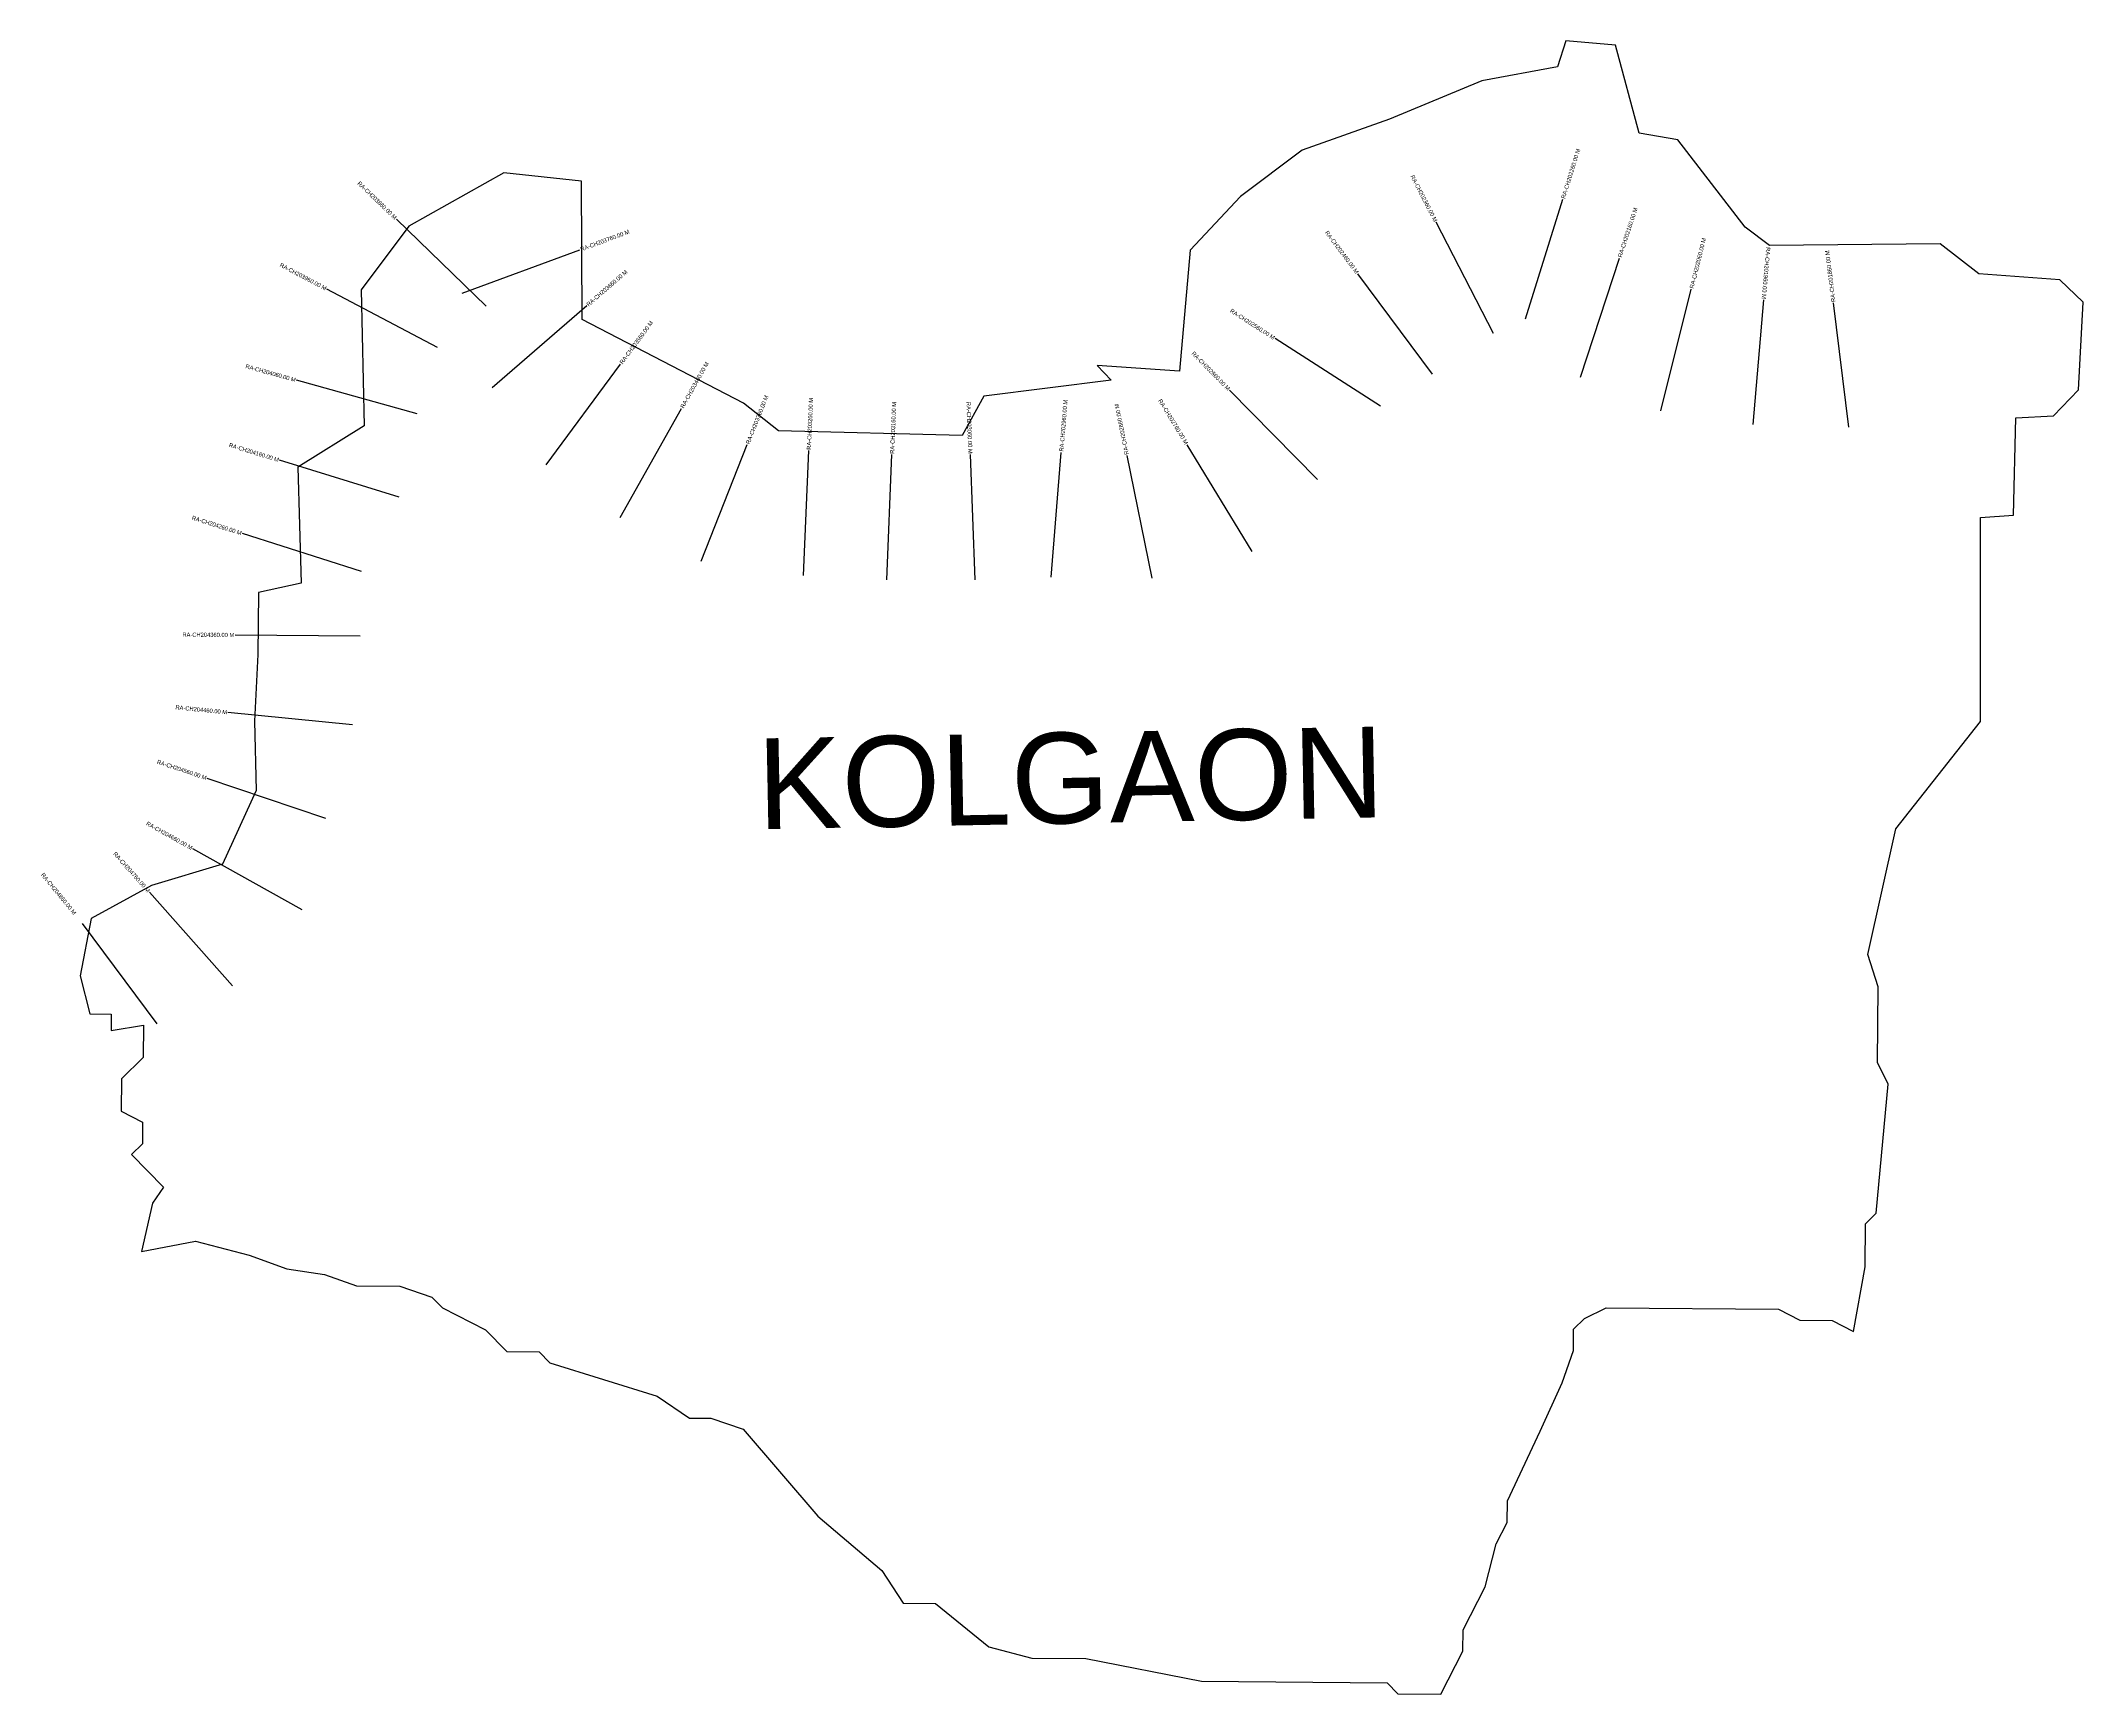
# Model space of a CAD drawing. Header units: metres. Extents: x 275009 to 277456, y 2078815 to 2080795.
import ezdxf
from ezdxf.enums import TextEntityAlignment as Align

# ---------------------------------------------------------------- set-up
doc = ezdxf.new("R2010")
doc.units = ezdxf.units.M
for name, color, linetype in [('CS', 134, 'Continuous'), ('CSMark', 210, 'Continuous'), ('VILLAGE BOUNDRY', 10, 'Continuous'), ('VILLAGE NAME', 250, 'Continuous')]:
    doc.layers.add(name, color=color, linetype=linetype)

msp = doc.modelspace()

# ---------------------------------------------------------------- linework, layer by layer
at = {"layer": 'CS'}
for p, q in [((276788.1, 2080462.2), (276832.7, 2080605.4)), ((275543.1, 2080477.3), (275435.4, 2080581.7)), ((276749.6, 2080444.5), (276681, 2080577.9)), ((275514.4, 2080492.8), (275655.1, 2080544.9)), ((276854, 2080392.5), (276900.5, 2080535.1)), ((276676.8, 2080396.1), (276587.2, 2080516.3)), ((275484.8, 2080427.9), (275352.1, 2080497.8)), ((276950.3, 2080352.2), (276986.6, 2080497.7)), ((275550.1, 2080379.8), (275663.4, 2080478.1)), ((277060.6, 2080335.7), (277073.5, 2080485.1)), ((277175.4, 2080332.5), (277157.1, 2080481.4)), ((276614.2, 2080357.5), (276488, 2080438.5)), ((275460.2, 2080348.3), (275315.7, 2080388.6)), ((275614.7, 2080287.4), (275703.8, 2080408.1)), ((276538.7, 2080269.9), (276433.6, 2080376.8)), ((275703.6, 2080224.1), (275776.9, 2080354.9)), ((275438.8, 2080248.8), (275295.4, 2080292.8)), ((275800.5, 2080172.1), (275855.8, 2080311.6)), ((275923, 2080154.6), (275929.4, 2080304.4)), ((276023, 2080149.7), (276029.1, 2080299.6)), ((276128.8, 2080149.8), (276123.1, 2080299.7)), ((276219.7, 2080152.8), (276231.9, 2080302.3)), ((276340.7, 2080151.6), (276310.7, 2080298.5)), ((276460.7, 2080183.4), (276382.7, 2080311.5)), ((275393.8, 2080159.6), (275250.9, 2080205)), ((275392.2, 2080082.3), (275242.2, 2080083.5)), ((275382.9, 2079976), (275233.6, 2079990.8)), ((275350.9, 2079863.9), (275208.8, 2079911.8)), ((275322.5, 2079754.5), (275191.4, 2079827.5)), ((275239.2, 2079663.3), (275139.5, 2079775.4)), ((275149, 2079617.8), (275059.2, 2079738))]:
    msp.add_line(p, q, dxfattribs=at)
at = {"layer": 'VILLAGE BOUNDRY'}
msp.add_lwpolyline([(277231.8, 2079851.3), (277333.1, 2079980.1), (277333.2, 2080107.4), (277333.1, 2080224.4), (277372.7, 2080226.9), (277375.5, 2080343.8), (277420.6, 2080346.2), (277450.6, 2080377), (277456.1, 2080482.1), (277428.2, 2080509), (277331, 2080516.1), (277284.9, 2080552.2), (277080.4, 2080550.2), (277051, 2080572), (276970.5, 2080676.6), (276924, 2080684.6), (276895.7, 2080790.1), (276836.5, 2080795.2), (276826.3, 2080764.2), (276735.8, 2080747.5), (276625.3, 2080701.5), (276520.5, 2080664.2), (276446.5, 2080608.8), (276386.5, 2080544.4), (276373.5, 2080399.4), (276274.8, 2080406.5), (276291.5, 2080388.6), (276139, 2080369.7), (276113.1, 2080322.6), (275893.1, 2080328.2), (275851.2, 2080361.3), (275657.8, 2080461.3), (275657, 2080627.2), (275564, 2080637.2), (275450.4, 2080573.4), (275393.1, 2080497.1), (275396.8, 2080334.1), (275317.2, 2080284.7), (275321.2, 2080145.5), (275270.3, 2080134.3), (275269.4, 2080060.2), (275265.6, 2079980.3), (275267.5, 2079897.4), (275226.9, 2079809), (275142, 2079783.4), (275069.8, 2079743.8), (275056.7, 2079675.2), (275068, 2079629.6), (275093.8, 2079629.4), (275093.7, 2079609.8), (275132.4, 2079616.2), (275132.1, 2079577.5), (275106, 2079551.9), (275105.7, 2079513.2), (275131.4, 2079500), (275131.2, 2079474.2), (275118.1, 2079461.4), (275156.5, 2079422.3), (275143.4, 2079403.1), (275130, 2079345.2), (275194.6, 2079357.5), (275259, 2079340.8), (275304, 2079324.2), (275349.1, 2079317.4), (275387.7, 2079304.1), (275439.4, 2079303.6), (275477.9, 2079290.4), (275490.7, 2079277.4), (275542.1, 2079251.1), (275567.7, 2079225.1), (275606.4, 2079224.7), (275619.2, 2079211.7), (275683.5, 2079191.7), (275747.9, 2079171.8), (275786.4, 2079145.6), (275812.2, 2079145.4), (275850.8, 2079132.1), (275940.2, 2079028.1), (276017, 2078962.9), (276042.5, 2078923.9), (276081.2, 2078923.6), (276145.3, 2078871.4), (276196.7, 2078858), (276261.3, 2078857.4), (276399.9, 2078830.4), (276622.4, 2078828.3), (276635.2, 2078815.3), (276686.8, 2078814.8), (276713.1, 2078866.2), (276713.3, 2078892), (276739.6, 2078943.4), (276752.9, 2078994.9), (276766.1, 2079020.6), (276766.3, 2079046.4), (276805.8, 2079130), (276832.1, 2079187.8), (276845.4, 2079226.4), (276845.6, 2079252.2), (276858.6, 2079265), (276884.6, 2079277.6), (277091, 2079275.8), (277116.7, 2079262.7), (277155.4, 2079262.3), (277181.1, 2079249.2), (277194.8, 2079326.5), (277195.2, 2079378.1), (277208.2, 2079390.9), (277222.5, 2079545.6), (277209.9, 2079571.6), (277210.7, 2079661.9), (277198.1, 2079700.7)], close=True, dxfattribs=at)

# ---------------------------------------------------------------- texts
at = {"layer": 'CSMark'}
for s, rotation, p in [('RA-CH202260.00 M', 72.7196, (276833, 2080606.4)), ('RA-CH202160.00 M', 71.9403, (276900.8, 2080536.1)), ('RA-CH203760.00 M', 20.36, (275656, 2080545.3)), ('RA-CH202060.00 M', 75.9843, (276986.9, 2080498.7)), ('RA-CH201860.00 M', 97.0064, (277156.9, 2080482.4)), ('RA-CH203660.00 M', 40.909, (275664.2, 2080478.7)), ('RA-CH203560.00 M', 53.5433, (275704.4, 2080408.9)), ('RA-CH203460.00 M', 60.7456, (275777.4, 2080355.8)), ('RA-CH203360.00 M', 68.386, (275856.1, 2080312.5)), ('RA-CH203260.00 M', 87.5324, (275929.5, 2080305.4)), ('RA-CH203160.00 M', 87.6607, (276029.2, 2080300.6)), ('RA-CH202960.00 M', 85.3206, (276232, 2080303.3)), ('RA-CH202860.00 M', 101.5708, (276310.5, 2080299.5)), ('RA-CH204860.00 M', 309.1843, (275011.1, 2079797.6))]:
    msp.add_text(s, height=5, rotation=rotation, dxfattribs=at).set_placement(p, align=Align.MIDDLE_LEFT)
for s, rotation, p in [('RA-CH202360.00 M', 297.2126, (276680.6, 2080578.8)), ('RA-CH203860.00 M', 315.8951, (275434.7, 2080582.4)), ('RA-CH202460.00 M', 306.7126, (276586.6, 2080517.1)), ('RA-CH201960.00 M', 265.0629, (277073.5, 2080486.1)), ('RA-CH203960.00 M', 332.2092, (275351.2, 2080498.3)), ('RA-CH202560.00 M', 327.333, (276487.1, 2080439)), ('RA-CH202660.00 M', 314.5165, (276432.9, 2080377.6)), ('RA-CH204060.00 M', 344.405, (275314.7, 2080388.9)), ('RA-CH202760.00 M', 301.3561, (276382.2, 2080312.4)), ('RA-CH203060.00 M', 272.1731, (276123.1, 2080300.7)), ('RA-CH204160.00 M', 342.9597, (275294.5, 2080293.1)), ('RA-CH204260.00 M', 342.3605, (275249.9, 2080205.4)), ('RA-CH204360.00 M', 359.5309, (275241.2, 2080083.5)), ('RA-CH204460.00 M', 354.3211, (275232.6, 2079990.9)), ('RA-CH204560.00 M', 341.3873, (275207.8, 2079912.1)), ('RA-CH204660.00 M', 330.8604, (275190.6, 2079828)), ('RA-CH204760.00 M', 311.6405, (275138.9, 2079776.2))]:
    msp.add_text(s, height=5, rotation=rotation, dxfattribs=at).set_placement(p, align=Align.MIDDLE_RIGHT)
at = {"layer": 'VILLAGE NAME', "insert": (275866.5, 2079959.5), "char_height": 108.748, "attachment_point": 1, "rotation": 1.1028}
msp.add_mtext_dynamic_manual_height_columns('{\\fArial|b0|i0|c0|p34;KOLGAON}', width=726.929, gutter_width=543.7, heights=[0], dxfattribs=at)

doc.saveas('drawing.dxf')
